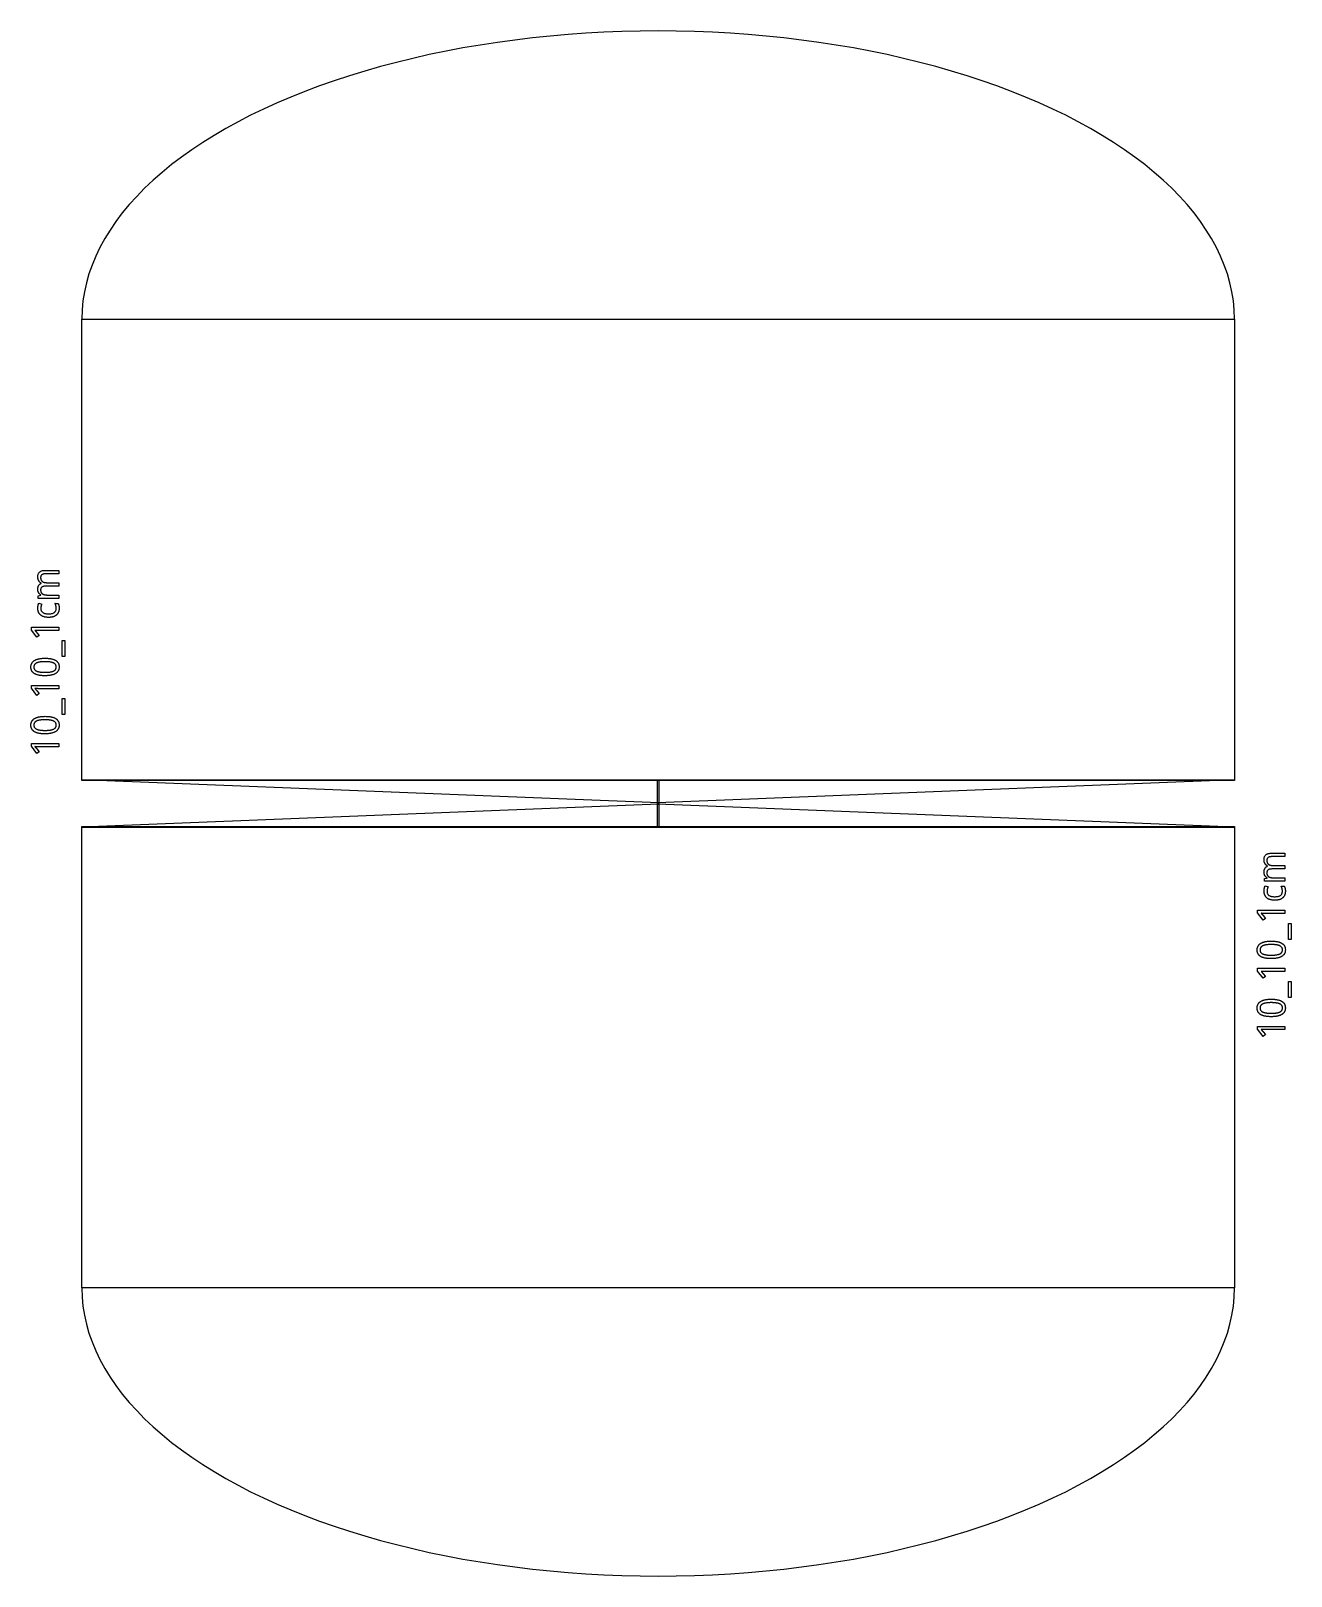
# Model space of a CAD drawing. Extents: x 200 to 309, y 38 to 172.
import ezdxf

# ---------------------------------------------------------------- set-up
doc = ezdxf.new("R2010")
doc.units = 0
doc.layers.get('0').update_dxf_attribs({"linetype": 'CONTINUOUS'})

msp = doc.modelspace()

# ---------------------------------------------------------------- linework, layer by layer
at = {"color": 0, "const_width": 0.0104}
for points in [[(304, 146.8), (303.975, 147.585), (303.901, 148.369), (303.778, 149.153), (303.606, 149.933), (303.385, 150.711), (303.114, 151.485), (302.796, 152.254), (302.429, 153.017), (302.015, 153.775), (301.553, 154.525), (301.044, 155.268), (300.489, 156.003), (299.888, 156.729), (299.242, 157.444), (298.55, 158.15), (297.815, 158.844), (297.037, 159.526), (296.217, 160.196), (295.354, 160.851), (294.45, 161.494), (293.508, 162.122), (292.525, 162.736), (291.506, 163.333), (290.449, 163.914), (289.356, 164.478), (288.228, 165.024), (287.065, 165.553), (285.871, 166.063), (284.646, 166.554), (283.389, 167.025), (282.104, 167.476), (280.792, 167.908), (279.451, 168.318), (278.088, 168.707), (276.7, 169.075), (275.289, 169.421), (273.857, 169.744), (272.406, 170.044), (270.936, 170.322), (269.45, 170.576), (267.95, 170.807), (266.435, 171.015), (264.907, 171.199), (263.369, 171.357), (261.821, 171.492), (260.267, 171.603), (258.706, 171.689), (257.139, 171.751), (255.571, 171.788), (254, 171.8), (252.429, 171.788), (250.86, 171.751), (249.294, 171.689), (247.733, 171.603), (246.178, 171.492), (244.631, 171.357), (243.093, 171.199), (241.565, 171.015), (240.05, 170.807), (238.549, 170.576), (237.063, 170.322), (235.593, 170.044), (234.143, 169.744), (232.711, 169.421), (231.3, 169.075), (229.912, 168.707), (228.547, 168.318), (227.208, 167.908), (225.896, 167.476), (224.611, 167.025), (223.354, 166.554), (222.129, 166.063), (220.935, 165.553), (219.772, 165.024), (218.644, 164.478), (217.551, 163.914), (216.494, 163.333), (215.474, 162.736), (214.492, 162.122), (213.549, 161.494), (212.646, 160.851), (211.783, 160.196), (210.962, 159.526), (210.185, 158.844), (209.45, 158.15), (208.758, 157.444), (208.112, 156.729), (207.511, 156.003), (206.956, 155.268), (206.447, 154.525), (205.985, 153.775), (205.571, 153.017), (205.204, 152.254), (204.886, 151.485), (204.615, 150.711), (204.394, 149.933), (204.222, 149.153), (204.099, 148.369), (204.025, 147.585), (204, 146.8), (304, 146.8)], [(204, 62.7), (204.025, 61.9147), (204.099, 61.1303), (204.222, 60.3472), (204.394, 59.5667), (204.615, 58.7892), (204.886, 58.0154), (205.204, 57.2464), (205.571, 56.4828), (205.985, 55.7253), (206.447, 54.9746), (206.956, 54.2315), (207.511, 53.4969), (208.112, 52.7713), (208.758, 52.0556), (209.45, 51.3503), (210.185, 50.6561), (210.962, 49.9739), (211.783, 49.3043), (212.646, 48.6479), (213.549, 48.0054), (214.492, 47.3774), (215.474, 46.7644), (216.494, 46.1672), (217.551, 45.5862), (218.644, 45.0224), (219.772, 44.4758), (220.935, 43.9472), (222.129, 43.4372), (223.354, 42.9461), (224.611, 42.4746), (225.896, 42.0229), (227.208, 41.5918), (228.547, 41.1814), (229.912, 40.7924), (231.3, 40.4249), (232.711, 40.0793), (234.143, 39.7561), (235.593, 39.4556), (237.063, 39.1779), (238.549, 38.9236), (240.05, 38.6926), (241.565, 38.4854), (243.093, 38.3021), (244.631, 38.1428), (246.178, 38.0078), (247.733, 37.8971), (249.294, 37.811), (250.86, 37.7493), (252.429, 37.7124), (254, 37.7), (255.571, 37.7124), (257.139, 37.7493), (258.706, 37.811), (260.267, 37.8971), (261.821, 38.0078), (263.369, 38.1428), (264.907, 38.3021), (266.435, 38.4854), (267.95, 38.6926), (269.45, 38.9236), (270.936, 39.1779), (272.406, 39.4556), (273.857, 39.7561), (275.289, 40.0793), (276.7, 40.4249), (278.088, 40.7924), (279.451, 41.1814), (280.792, 41.5918), (282.104, 42.0229), (283.389, 42.4746), (284.646, 42.9461), (285.871, 43.4372), (287.065, 43.9472), (288.228, 44.4758), (289.356, 45.0224), (290.449, 45.5862), (291.506, 46.1672), (292.525, 46.7644), (293.508, 47.3774), (294.45, 48.0054), (295.354, 48.6479), (296.217, 49.3043), (297.037, 49.9739), (297.815, 50.6561), (298.55, 51.3503), (299.242, 52.0556), (299.888, 52.7713), (300.489, 53.4969), (301.044, 54.2315), (301.553, 54.9746), (302.015, 55.7253), (302.429, 56.4828), (302.796, 57.2464), (303.114, 58.0154), (303.385, 58.7892), (303.606, 59.5667), (303.778, 60.3472), (303.901, 61.1303), (303.975, 61.9147), (304, 62.7), (204, 62.7)]]:
    msp.add_lwpolyline(points, close=True, dxfattribs=at)
at = {"color": 0}
for points in [[(304, 146.8), (303.975, 147.585), (303.901, 148.369), (303.778, 149.153), (303.606, 149.933), (303.385, 150.711), (303.114, 151.485), (302.796, 152.254), (302.429, 153.017), (302.015, 153.775), (301.553, 154.525), (301.044, 155.268), (300.489, 156.003), (299.888, 156.729), (299.242, 157.444), (298.55, 158.15), (297.815, 158.844), (297.037, 159.526), (296.217, 160.196), (295.354, 160.851), (294.45, 161.494), (293.508, 162.122), (292.525, 162.736), (291.506, 163.333), (290.449, 163.914), (289.356, 164.478), (288.228, 165.024), (287.065, 165.553), (285.871, 166.063), (284.646, 166.554), (283.389, 167.025), (282.104, 167.476), (280.792, 167.908), (279.451, 168.318), (278.088, 168.707), (276.7, 169.075), (275.289, 169.421), (273.857, 169.744), (272.406, 170.044), (270.936, 170.322), (269.45, 170.576), (267.95, 170.807), (266.435, 171.015), (264.907, 171.199), (263.369, 171.357), (261.821, 171.492), (260.267, 171.603), (258.706, 171.689), (257.139, 171.751), (255.571, 171.788), (254, 171.8), (252.429, 171.788), (250.86, 171.751), (249.294, 171.689), (247.733, 171.603), (246.178, 171.492), (244.631, 171.357), (243.093, 171.199), (241.565, 171.015), (240.05, 170.807), (238.549, 170.576), (237.063, 170.322), (235.593, 170.044), (234.143, 169.744), (232.711, 169.421), (231.3, 169.075), (229.912, 168.707), (228.547, 168.318), (227.208, 167.908), (225.896, 167.476), (224.611, 167.025), (223.354, 166.554), (222.129, 166.063), (220.935, 165.553), (219.772, 165.024), (218.644, 164.478), (217.551, 163.914), (216.494, 163.333), (215.474, 162.736), (214.492, 162.122), (213.549, 161.494), (212.646, 160.851), (211.783, 160.196), (210.962, 159.526), (210.185, 158.844), (209.45, 158.15), (208.758, 157.444), (208.112, 156.729), (207.511, 156.003), (206.956, 155.268), (206.447, 154.525), (205.985, 153.775), (205.571, 153.017), (205.204, 152.254), (204.886, 151.485), (204.615, 150.711), (204.394, 149.933), (204.222, 149.153), (204.099, 148.369), (204.025, 147.585), (204, 146.8), (304, 146.8)], [(204, 146.8), (304, 146.8), (304, 106.76), (204, 106.76), (204, 146.8)], [(202, 124.687), (200.849, 124.687), (200.808, 124.686), (200.769, 124.684), (200.732, 124.68), (200.697, 124.674), (200.664, 124.667), (200.633, 124.658), (200.604, 124.647), (200.578, 124.635), (200.554, 124.621), (200.532, 124.606), (200.511, 124.588), (200.493, 124.57), (200.478, 124.549), (200.464, 124.526), (200.453, 124.502), (200.443, 124.476), (200.436, 124.448), (200.431, 124.418), (200.428, 124.387), (200.426, 124.353), (200.426, 124.33), (200.428, 124.307), (200.429, 124.285), (200.432, 124.264), (200.436, 124.243), (200.44, 124.224), (200.446, 124.205), (200.451, 124.186), (200.457, 124.168), (200.465, 124.152), (200.474, 124.135), (200.482, 124.12), (200.49, 124.104), (200.501, 124.09), (200.513, 124.076), (200.524, 124.063), (200.536, 124.05), (200.549, 124.038), (200.563, 124.026), (200.578, 124.015), (200.592, 124.005), (200.608, 123.995), (200.625, 123.986), (200.642, 123.978), (200.66, 123.97), (200.679, 123.962), (200.699, 123.955), (200.718, 123.949), (200.739, 123.943), (200.761, 123.938), (200.783, 123.934), (200.807, 123.93), (200.829, 123.926), (200.854, 123.923), (200.879, 123.92), (200.904, 123.918), (200.931, 123.916), (200.957, 123.915), (200.985, 123.914), (201.014, 123.914), (202, 123.914), (202, 123.616), (200.849, 123.616), (200.808, 123.615), (200.769, 123.613), (200.732, 123.609), (200.697, 123.603), (200.664, 123.596), (200.633, 123.587), (200.604, 123.576), (200.578, 123.564), (200.554, 123.55), (200.532, 123.535), (200.511, 123.518), (200.493, 123.499), (200.478, 123.479), (200.464, 123.456), (200.453, 123.432), (200.443, 123.406), (200.436, 123.378), (200.431, 123.349), (200.428, 123.317), (200.426, 123.284), (200.426, 123.259), (200.428, 123.236), (200.429, 123.212), (200.433, 123.19), (200.436, 123.169), (200.442, 123.148), (200.447, 123.128), (200.453, 123.11), (200.46, 123.091), (200.468, 123.074), (200.478, 123.057), (200.487, 123.042), (200.497, 123.026), (200.508, 123.012), (200.521, 122.998), (200.533, 122.984), (200.547, 122.972), (200.563, 122.959), (200.578, 122.948), (200.593, 122.937), (200.611, 122.928), (200.628, 122.918), (200.647, 122.91), (200.665, 122.901), (200.686, 122.894), (200.707, 122.887), (200.728, 122.88), (200.75, 122.874), (200.774, 122.869), (200.797, 122.864), (200.821, 122.86), (200.847, 122.857), (200.872, 122.853), (200.899, 122.851), (200.926, 122.848), (200.954, 122.846), (200.983, 122.845), (201.013, 122.844), (201.043, 122.843), (201.074, 122.843), (202, 122.843), (202, 122.547), (200.212, 122.547), (200.212, 122.788), (200.454, 122.83), (200.454, 122.846), (200.44, 122.854), (200.426, 122.862), (200.414, 122.871), (200.401, 122.88), (200.389, 122.889), (200.376, 122.898), (200.365, 122.908), (200.354, 122.918), (200.343, 122.928), (200.333, 122.939), (200.324, 122.95), (200.313, 122.961), (200.304, 122.972), (200.294, 122.983), (200.286, 122.995), (200.276, 123.007), (200.269, 123.019), (200.261, 123.031), (200.254, 123.044), (200.247, 123.056), (200.24, 123.069), (200.235, 123.083), (200.228, 123.096), (200.222, 123.109), (200.217, 123.123), (200.212, 123.137), (200.208, 123.151), (200.204, 123.164), (200.2, 123.179), (200.196, 123.193), (200.193, 123.208), (200.19, 123.222), (200.189, 123.237), (200.186, 123.252), (200.185, 123.267), (200.183, 123.281), (200.182, 123.296), (200.181, 123.311), (200.181, 123.326), (200.181, 123.341), (200.181, 123.379), (200.183, 123.417), (200.186, 123.452), (200.192, 123.487), (200.199, 123.52), (200.206, 123.551), (200.215, 123.582), (200.226, 123.611), (200.237, 123.638), (200.251, 123.665), (200.267, 123.69), (200.283, 123.714), (200.303, 123.737), (200.322, 123.758), (200.344, 123.778), (200.367, 123.797), (200.392, 123.814), (200.418, 123.829), (200.447, 123.844), (200.476, 123.857), (200.476, 123.87), (200.461, 123.879), (200.447, 123.888), (200.432, 123.897), (200.418, 123.906), (200.406, 123.916), (200.392, 123.927), (200.379, 123.937), (200.368, 123.948), (200.356, 123.959), (200.344, 123.971), (200.333, 123.983), (200.324, 123.995), (200.314, 124.008), (200.304, 124.021), (200.294, 124.034), (200.285, 124.047), (200.276, 124.06), (200.268, 124.073), (200.261, 124.087), (200.254, 124.101), (200.246, 124.116), (200.239, 124.13), (200.233, 124.145), (200.226, 124.159), (200.221, 124.174), (200.215, 124.189), (200.211, 124.205), (200.206, 124.22), (200.201, 124.235), (200.199, 124.251), (200.194, 124.267), (200.192, 124.282), (200.189, 124.298), (200.186, 124.314), (200.185, 124.33), (200.183, 124.346), (200.182, 124.362), (200.181, 124.378), (200.181, 124.394), (200.181, 124.41), (200.182, 124.466), (200.186, 124.519), (200.194, 124.568), (200.206, 124.616), (200.219, 124.66), (200.236, 124.701), (200.257, 124.74), (200.281, 124.775), (200.307, 124.808), (200.336, 124.838), (200.369, 124.866), (200.406, 124.891), (200.446, 124.912), (200.49, 124.931), (200.538, 124.947), (200.589, 124.96), (200.644, 124.97), (200.704, 124.977), (200.767, 124.982), (200.833, 124.983), (202, 124.983), (202, 124.687)], [(202.032, 121.687), (202.032, 121.655), (202.031, 121.623), (202.028, 121.591), (202.025, 121.559), (202.019, 121.528), (202.014, 121.498), (202.008, 121.468), (202, 121.438), (201.992, 121.409), (201.982, 121.38), (201.971, 121.352), (201.958, 121.324), (201.946, 121.297), (201.931, 121.271), (201.915, 121.246), (201.899, 121.221), (201.881, 121.197), (201.861, 121.175), (201.84, 121.152), (201.819, 121.131), (201.796, 121.11), (201.772, 121.09), (201.746, 121.071), (201.719, 121.053), (201.692, 121.036), (201.663, 121.02), (201.632, 121.005), (201.601, 120.991), (201.568, 120.977), (201.535, 120.965), (201.499, 120.953), (201.462, 120.943), (201.424, 120.934), (201.383, 120.926), (201.343, 120.92), (201.3, 120.914), (201.256, 120.91), (201.211, 120.907), (201.164, 120.905), (201.117, 120.904), (201.065, 120.905), (201.017, 120.907), (200.969, 120.91), (200.924, 120.914), (200.881, 120.92), (200.837, 120.927), (200.797, 120.935), (200.757, 120.944), (200.719, 120.955), (200.683, 120.966), (200.649, 120.979), (200.614, 120.993), (200.582, 121.008), (200.551, 121.023), (200.521, 121.04), (200.493, 121.057), (200.467, 121.075), (200.44, 121.094), (200.417, 121.115), (200.393, 121.136), (200.372, 121.158), (200.351, 121.181), (200.332, 121.204), (200.314, 121.229), (200.297, 121.254), (200.281, 121.279), (200.267, 121.306), (200.253, 121.333), (200.242, 121.361), (200.231, 121.389), (200.221, 121.419), (200.212, 121.448), (200.206, 121.478), (200.199, 121.509), (200.193, 121.54), (200.189, 121.571), (200.185, 121.603), (200.182, 121.635), (200.181, 121.667), (200.181, 121.7), (200.181, 121.726), (200.182, 121.751), (200.182, 121.776), (200.185, 121.801), (200.188, 121.826), (200.19, 121.85), (200.193, 121.875), (200.199, 121.899), (200.203, 121.924), (200.208, 121.948), (200.214, 121.972), (200.219, 121.995), (200.226, 122.017), (200.232, 122.039), (200.239, 122.06), (200.246, 122.08), (200.253, 122.099), (200.261, 122.117), (200.268, 122.135), (200.276, 122.151), (200.526, 122.063), (200.524, 122.056), (200.521, 122.048), (200.517, 122.04), (200.514, 122.032), (200.511, 122.024), (200.508, 122.016), (200.506, 122.007), (200.501, 121.998), (200.499, 121.989), (200.496, 121.98), (200.493, 121.971), (200.49, 121.962), (200.486, 121.953), (200.483, 121.943), (200.481, 121.934), (200.475, 121.915), (200.474, 121.905), (200.471, 121.896), (200.468, 121.886), (200.465, 121.876), (200.464, 121.867), (200.461, 121.857), (200.458, 121.847), (200.457, 121.837), (200.456, 121.828), (200.453, 121.818), (200.451, 121.809), (200.45, 121.799), (200.449, 121.79), (200.447, 121.781), (200.446, 121.771), (200.444, 121.762), (200.443, 121.753), (200.443, 121.744), (200.442, 121.735), (200.442, 121.726), (200.442, 121.718), (200.44, 121.709), (200.44, 121.7), (200.442, 121.651), (200.447, 121.604), (200.456, 121.56), (200.467, 121.518), (200.482, 121.479), (200.5, 121.444), (200.521, 121.41), (200.546, 121.38), (200.574, 121.352), (200.606, 121.328), (200.639, 121.305), (200.678, 121.285), (200.719, 121.268), (200.764, 121.253), (200.814, 121.24), (200.867, 121.229), (200.922, 121.221), (200.982, 121.215), (201.046, 121.212), (201.112, 121.21), (201.179, 121.212), (201.243, 121.215), (201.303, 121.221), (201.358, 121.229), (201.41, 121.24), (201.458, 121.253), (201.504, 121.268), (201.544, 121.285), (201.582, 121.305), (201.615, 121.328), (201.646, 121.353), (201.672, 121.38), (201.696, 121.41), (201.717, 121.442), (201.735, 121.477), (201.749, 121.514), (201.76, 121.554), (201.768, 121.596), (201.772, 121.64), (201.774, 121.687), (201.774, 121.713), (201.772, 121.739), (201.771, 121.764), (201.769, 121.789), (201.767, 121.813), (201.763, 121.836), (201.76, 121.859), (201.756, 121.882), (201.75, 121.904), (201.744, 121.925), (201.737, 121.946), (201.732, 121.967), (201.725, 121.988), (201.718, 122.008), (201.711, 122.028), (201.704, 122.047), (201.696, 122.066), (201.689, 122.084), (201.681, 122.102), (201.672, 122.12), (201.936, 122.12), (201.946, 122.103), (201.954, 122.085), (201.962, 122.066), (201.971, 122.048), (201.978, 122.029), (201.985, 122.01), (201.992, 121.991), (201.997, 121.971), (202.003, 121.952), (202.008, 121.932), (202.013, 121.911), (202.017, 121.89), (202.021, 121.868), (202.024, 121.845), (202.026, 121.821), (202.029, 121.796), (202.031, 121.77), (202.032, 121.743), (202.032, 121.716), (202.032, 121.687)], [(202, 120.042), (202, 119.755), (200.364, 119.755), (200.349, 119.756), (200.332, 119.756), (200.317, 119.756), (200.3, 119.757), (200.285, 119.757), (200.269, 119.757), (200.253, 119.758), (200.237, 119.758), (200.222, 119.758), (200.207, 119.759), (200.19, 119.759), (200.175, 119.76), (200.16, 119.76), (200.144, 119.761), (200.129, 119.762), (200.114, 119.762), (200.099, 119.762), (200.083, 119.763), (200.069, 119.763), (200.054, 119.763), (200.04, 119.764), (200.026, 119.765), (200.013, 119.765), (199.999, 119.766), (199.986, 119.766), (199.974, 119.767), (199.961, 119.767), (199.949, 119.768), (199.938, 119.768), (199.926, 119.768), (199.932, 119.763), (199.938, 119.758), (199.943, 119.752), (199.949, 119.747), (199.954, 119.742), (199.958, 119.737), (199.964, 119.733), (199.968, 119.728), (199.972, 119.724), (199.976, 119.72), (199.981, 119.715), (199.985, 119.711), (199.989, 119.707), (199.993, 119.702), (199.997, 119.698), (200.001, 119.694), (200.006, 119.689), (200.01, 119.685), (200.014, 119.68), (200.018, 119.676), (200.021, 119.671), (200.025, 119.667), (200.029, 119.663), (200.033, 119.658), (200.038, 119.654), (200.042, 119.649), (200.046, 119.644), (200.051, 119.64), (200.056, 119.635), (200.06, 119.63), (200.064, 119.625), (200.068, 119.62), (200.074, 119.615), (200.078, 119.609), (200.083, 119.603), (200.087, 119.597), (200.093, 119.591), (200.099, 119.585), (200.104, 119.578), (200.11, 119.572), (200.307, 119.331), (200.107, 119.174), (199.621, 119.798), (199.621, 120.042), (202, 120.042)], [(202.3, 118.891), (202.528, 118.891), (202.528, 117.508), (202.3, 117.508), (202.3, 118.891)], [(200.807, 117.358), (200.864, 117.358), (200.919, 117.356), (200.974, 117.354), (201.028, 117.351), (201.081, 117.347), (201.131, 117.343), (201.181, 117.337), (201.229, 117.331), (201.276, 117.324), (201.322, 117.316), (201.368, 117.307), (201.411, 117.297), (201.453, 117.287), (201.494, 117.275), (201.533, 117.262), (201.571, 117.248), (201.607, 117.233), (201.643, 117.217), (201.676, 117.2), (201.708, 117.182), (201.739, 117.163), (201.768, 117.144), (201.797, 117.123), (201.822, 117.101), (201.847, 117.078), (201.871, 117.053), (201.893, 117.028), (201.914, 117.002), (201.932, 116.975), (201.95, 116.946), (201.965, 116.917), (201.979, 116.886), (201.992, 116.854), (202.003, 116.82), (202.011, 116.786), (202.019, 116.75), (202.025, 116.713), (202.029, 116.675), (202.032, 116.635), (202.032, 116.595), (202.032, 116.557), (202.029, 116.52), (202.025, 116.484), (202.019, 116.449), (202.011, 116.415), (202.003, 116.382), (201.992, 116.35), (201.979, 116.319), (201.965, 116.288), (201.95, 116.259), (201.932, 116.231), (201.914, 116.205), (201.893, 116.179), (201.871, 116.154), (201.847, 116.129), (201.822, 116.106), (201.797, 116.084), (201.768, 116.063), (201.739, 116.043), (201.708, 116.023), (201.676, 116.005), (201.643, 115.988), (201.607, 115.972), (201.571, 115.956), (201.533, 115.942), (201.494, 115.928), (201.453, 115.916), (201.411, 115.904), (201.368, 115.893), (201.322, 115.883), (201.276, 115.875), (201.229, 115.867), (201.181, 115.86), (201.131, 115.854), (201.081, 115.849), (201.028, 115.845), (200.974, 115.842), (200.919, 115.84), (200.864, 115.838), (200.807, 115.838), (200.75, 115.838), (200.694, 115.839), (200.639, 115.841), (200.586, 115.844), (200.533, 115.848), (200.483, 115.852), (200.433, 115.858), (200.385, 115.864), (200.337, 115.871), (200.29, 115.878), (200.246, 115.887), (200.203, 115.897), (200.161, 115.908), (200.119, 115.92), (200.081, 115.932), (200.043, 115.946), (200.007, 115.961), (199.972, 115.976), (199.939, 115.993), (199.907, 116.01), (199.876, 116.029), (199.847, 116.049), (199.818, 116.07), (199.793, 116.092), (199.768, 116.114), (199.744, 116.138), (199.722, 116.163), (199.703, 116.189), (199.683, 116.217), (199.665, 116.245), (199.65, 116.274), (199.636, 116.305), (199.624, 116.337), (199.612, 116.37), (199.604, 116.405), (199.596, 116.44), (199.59, 116.477), (199.586, 116.515), (199.583, 116.554), (199.583, 116.595), (199.583, 116.633), (199.586, 116.67), (199.59, 116.706), (199.596, 116.742), (199.604, 116.776), (199.612, 116.809), (199.624, 116.841), (199.636, 116.872), (199.65, 116.902), (199.665, 116.932), (199.683, 116.96), (199.701, 116.987), (199.721, 117.013), (199.743, 117.038), (199.767, 117.063), (199.792, 117.086), (199.818, 117.108), (199.844, 117.129), (199.874, 117.15), (199.906, 117.169), (199.938, 117.188), (199.971, 117.205), (200.006, 117.222), (200.042, 117.237), (200.079, 117.252), (200.118, 117.265), (200.158, 117.278), (200.201, 117.29), (200.244, 117.301), (200.289, 117.311), (200.335, 117.32), (200.383, 117.328), (200.432, 117.335), (200.482, 117.341), (200.533, 117.346), (200.585, 117.35), (200.639, 117.354), (200.693, 117.356), (200.75, 117.358), (200.807, 117.358)], [(200.807, 116.139), (200.856, 116.139), (200.901, 116.14), (200.947, 116.141), (200.992, 116.143), (201.036, 116.145), (201.078, 116.148), (201.118, 116.151), (201.158, 116.154), (201.196, 116.159), (201.233, 116.163), (201.269, 116.168), (201.304, 116.174), (201.337, 116.181), (201.369, 116.188), (201.4, 116.195), (201.431, 116.203), (201.46, 116.212), (201.486, 116.221), (201.513, 116.231), (201.538, 116.241), (201.561, 116.252), (201.583, 116.264), (201.604, 116.277), (201.625, 116.29), (201.643, 116.303), (201.661, 116.318), (201.678, 116.333), (201.693, 116.348), (201.707, 116.364), (201.719, 116.381), (201.732, 116.399), (201.742, 116.418), (201.751, 116.438), (201.758, 116.458), (201.765, 116.479), (201.771, 116.5), (201.775, 116.523), (201.778, 116.546), (201.779, 116.57), (201.781, 116.595), (201.779, 116.619), (201.778, 116.643), (201.775, 116.666), (201.771, 116.689), (201.765, 116.711), (201.758, 116.732), (201.751, 116.752), (201.742, 116.771), (201.732, 116.79), (201.719, 116.808), (201.707, 116.825), (201.693, 116.842), (201.678, 116.858), (201.663, 116.873), (201.644, 116.888), (201.626, 116.902), (201.606, 116.915), (201.585, 116.928), (201.563, 116.94), (201.539, 116.951), (201.515, 116.962), (201.489, 116.972), (201.461, 116.982), (201.433, 116.991), (201.403, 117), (201.372, 117.008), (201.34, 117.015), (201.307, 117.021), (201.272, 117.027), (201.236, 117.032), (201.199, 117.037), (201.161, 117.042), (201.121, 117.046), (201.079, 117.049), (201.038, 117.052), (200.993, 117.054), (200.949, 117.056), (200.903, 117.057), (200.856, 117.058), (200.807, 117.058), (200.758, 117.058), (200.711, 117.057), (200.665, 117.056), (200.621, 117.054), (200.578, 117.052), (200.536, 117.049), (200.496, 117.046), (200.456, 117.042), (200.418, 117.037), (200.381, 117.032), (200.344, 117.027), (200.31, 117.021), (200.276, 117.015), (200.244, 117.008), (200.214, 117), (200.183, 116.991), (200.156, 116.982), (200.128, 116.972), (200.103, 116.962), (200.078, 116.951), (200.054, 116.94), (200.032, 116.928), (200.011, 116.915), (199.992, 116.902), (199.972, 116.888), (199.956, 116.873), (199.939, 116.858), (199.924, 116.842), (199.91, 116.825), (199.897, 116.808), (199.886, 116.79), (199.875, 116.771), (199.867, 116.752), (199.858, 116.732), (199.851, 116.711), (199.846, 116.689), (199.842, 116.666), (199.839, 116.643), (199.837, 116.619), (199.837, 116.595), (199.837, 116.57), (199.839, 116.546), (199.842, 116.523), (199.846, 116.5), (199.851, 116.479), (199.858, 116.458), (199.867, 116.438), (199.875, 116.418), (199.886, 116.399), (199.897, 116.381), (199.91, 116.364), (199.924, 116.348), (199.939, 116.333), (199.956, 116.318), (199.972, 116.303), (199.992, 116.29), (200.011, 116.277), (200.032, 116.264), (200.054, 116.252), (200.078, 116.241), (200.103, 116.231), (200.128, 116.221), (200.156, 116.212), (200.183, 116.203), (200.214, 116.195), (200.244, 116.188), (200.276, 116.181), (200.31, 116.174), (200.344, 116.168), (200.381, 116.163), (200.418, 116.159), (200.456, 116.154), (200.496, 116.151), (200.536, 116.148), (200.578, 116.145), (200.621, 116.143), (200.665, 116.141), (200.711, 116.14), (200.758, 116.139), (200.807, 116.139)], [(202, 115), (202, 114.713), (200.364, 114.713), (200.349, 114.713), (200.332, 114.714), (200.317, 114.714), (200.3, 114.714), (200.285, 114.715), (200.269, 114.715), (200.253, 114.715), (200.237, 114.716), (200.222, 114.716), (200.207, 114.716), (200.19, 114.717), (200.175, 114.718), (200.16, 114.718), (200.144, 114.719), (200.129, 114.719), (200.114, 114.72), (200.099, 114.72), (200.083, 114.721), (200.069, 114.721), (200.054, 114.721), (200.04, 114.722), (200.026, 114.722), (200.013, 114.723), (199.999, 114.724), (199.986, 114.724), (199.974, 114.725), (199.961, 114.725), (199.949, 114.725), (199.938, 114.726), (199.926, 114.726), (199.932, 114.721), (199.938, 114.715), (199.943, 114.71), (199.949, 114.705), (199.954, 114.7), (199.958, 114.695), (199.964, 114.691), (199.968, 114.686), (199.972, 114.682), (199.976, 114.677), (199.981, 114.673), (199.985, 114.669), (199.993, 114.66), (200.006, 114.647), (200.01, 114.642), (200.014, 114.638), (200.018, 114.633), (200.021, 114.629), (200.025, 114.625), (200.029, 114.62), (200.033, 114.616), (200.038, 114.611), (200.042, 114.607), (200.046, 114.602), (200.056, 114.593), (200.06, 114.588), (200.064, 114.583), (200.068, 114.578), (200.074, 114.572), (200.078, 114.567), (200.083, 114.561), (200.087, 114.555), (200.093, 114.549), (200.099, 114.542), (200.104, 114.536), (200.11, 114.529), (200.307, 114.288), (200.107, 114.132), (199.621, 114.755), (199.621, 115), (202, 115)], [(202.3, 113.849), (202.528, 113.849), (202.528, 112.465), (202.3, 112.465), (202.3, 113.849)], [(200.807, 112.316), (200.864, 112.315), (200.919, 112.314), (200.974, 112.312), (201.028, 112.309), (201.081, 112.305), (201.131, 112.3), (201.181, 112.295), (201.229, 112.288), (201.276, 112.281), (201.322, 112.273), (201.368, 112.265), (201.411, 112.255), (201.453, 112.244), (201.494, 112.232), (201.533, 112.22), (201.571, 112.206), (201.607, 112.191), (201.643, 112.175), (201.676, 112.158), (201.708, 112.14), (201.739, 112.121), (201.768, 112.101), (201.797, 112.08), (201.822, 112.058), (201.847, 112.035), (201.871, 112.011), (201.893, 111.986), (201.914, 111.96), (201.932, 111.932), (201.95, 111.904), (201.965, 111.874), (201.979, 111.843), (201.992, 111.811), (202.003, 111.778), (202.011, 111.743), (202.019, 111.708), (202.025, 111.671), (202.029, 111.633), (202.032, 111.593), (202.032, 111.552), (202.032, 111.514), (202.029, 111.477), (202.025, 111.441), (202.019, 111.406), (202.011, 111.372), (202.003, 111.339), (201.992, 111.307), (201.979, 111.276), (201.965, 111.246), (201.95, 111.217), (201.932, 111.189), (201.914, 111.162), (201.893, 111.136), (201.871, 111.111), (201.847, 111.087), (201.822, 111.064), (201.797, 111.042), (201.768, 111.021), (201.739, 111), (201.708, 110.981), (201.676, 110.963), (201.643, 110.946), (201.607, 110.929), (201.571, 110.914), (201.533, 110.9), (201.494, 110.886), (201.453, 110.873), (201.411, 110.862), (201.368, 110.851), (201.322, 110.841), (201.276, 110.832), (201.229, 110.825), (201.181, 110.818), (201.131, 110.812), (201.081, 110.807), (201.028, 110.803), (200.974, 110.8), (200.919, 110.797), (200.864, 110.796), (200.807, 110.795), (200.75, 110.796), (200.694, 110.797), (200.639, 110.799), (200.586, 110.802), (200.533, 110.806), (200.483, 110.81), (200.433, 110.815), (200.385, 110.822), (200.337, 110.828), (200.29, 110.836), (200.246, 110.845), (200.203, 110.855), (200.161, 110.866), (200.119, 110.878), (200.081, 110.89), (200.043, 110.904), (200.007, 110.918), (199.972, 110.934), (199.939, 110.951), (199.907, 110.968), (199.876, 110.987), (199.847, 111.007), (199.818, 111.027), (199.793, 111.049), (199.768, 111.072), (199.744, 111.096), (199.722, 111.121), (199.703, 111.147), (199.683, 111.174), (199.665, 111.202), (199.65, 111.232), (199.636, 111.263), (199.624, 111.295), (199.612, 111.328), (199.604, 111.362), (199.596, 111.398), (199.59, 111.435), (199.586, 111.473), (199.583, 111.512), (199.583, 111.552), (199.583, 111.591), (199.586, 111.628), (199.59, 111.664), (199.596, 111.699), (199.604, 111.733), (199.612, 111.767), (199.624, 111.799), (199.636, 111.83), (199.65, 111.86), (199.665, 111.889), (199.683, 111.917), (199.701, 111.945), (199.721, 111.971), (199.743, 111.996), (199.767, 112.02), (199.792, 112.043), (199.818, 112.066), (199.844, 112.087), (199.874, 112.108), (199.906, 112.127), (199.938, 112.145), (199.971, 112.163), (200.006, 112.179), (200.042, 112.195), (200.079, 112.209), (200.118, 112.223), (200.158, 112.236), (200.201, 112.248), (200.244, 112.258), (200.289, 112.268), (200.335, 112.277), (200.383, 112.285), (200.432, 112.293), (200.482, 112.299), (200.533, 112.304), (200.585, 112.308), (200.639, 112.311), (200.693, 112.314), (200.75, 112.315), (200.807, 112.316)], [(200.807, 111.097), (200.856, 111.097), (200.901, 111.098), (200.947, 111.099), (200.992, 111.1), (201.036, 111.103), (201.078, 111.105), (201.118, 111.108), (201.158, 111.112), (201.196, 111.116), (201.233, 111.121), (201.269, 111.126), (201.304, 111.132), (201.337, 111.138), (201.369, 111.145), (201.4, 111.153), (201.431, 111.161), (201.46, 111.169), (201.486, 111.179), (201.513, 111.189), (201.538, 111.199), (201.561, 111.21), (201.583, 111.222), (201.604, 111.234), (201.625, 111.247), (201.643, 111.261), (201.661, 111.275), (201.678, 111.29), (201.693, 111.306), (201.707, 111.322), (201.719, 111.339), (201.732, 111.357), (201.742, 111.376), (201.751, 111.395), (201.758, 111.415), (201.765, 111.436), (201.771, 111.458), (201.775, 111.48), (201.778, 111.504), (201.779, 111.528), (201.781, 111.552), (201.779, 111.577), (201.778, 111.601), (201.775, 111.624), (201.771, 111.647), (201.765, 111.668), (201.758, 111.689), (201.751, 111.709), (201.742, 111.729), (201.732, 111.747), (201.719, 111.766), (201.707, 111.783), (201.693, 111.799), (201.678, 111.815), (201.663, 111.831), (201.644, 111.845), (201.626, 111.859), (201.606, 111.873), (201.585, 111.885), (201.563, 111.897), (201.539, 111.909), (201.515, 111.92), (201.489, 111.93), (201.461, 111.94), (201.433, 111.949), (201.403, 111.958), (201.372, 111.965), (201.34, 111.973), (201.307, 111.979), (201.272, 111.985), (201.236, 111.99), (201.199, 111.995), (201.161, 111.999), (201.121, 112.003), (201.079, 112.007), (201.038, 112.01), (200.993, 112.012), (200.949, 112.014), (200.903, 112.015), (200.856, 112.016), (200.807, 112.016), (200.758, 112.016), (200.711, 112.015), (200.665, 112.014), (200.621, 112.012), (200.578, 112.01), (200.536, 112.007), (200.496, 112.003), (200.456, 111.999), (200.418, 111.995), (200.381, 111.99), (200.344, 111.985), (200.31, 111.979), (200.276, 111.973), (200.244, 111.965), (200.214, 111.958), (200.183, 111.949), (200.156, 111.94), (200.128, 111.93), (200.103, 111.92), (200.078, 111.909), (200.054, 111.897), (200.032, 111.885), (200.011, 111.873), (199.992, 111.859), (199.972, 111.845), (199.956, 111.831), (199.939, 111.815), (199.924, 111.799), (199.91, 111.783), (199.897, 111.766), (199.886, 111.747), (199.875, 111.729), (199.867, 111.709), (199.858, 111.689), (199.851, 111.668), (199.846, 111.647), (199.842, 111.624), (199.839, 111.601), (199.837, 111.577), (199.837, 111.552), (199.837, 111.528), (199.839, 111.504), (199.842, 111.48), (199.846, 111.458), (199.851, 111.436), (199.858, 111.415), (199.867, 111.395), (199.875, 111.376), (199.886, 111.357), (199.897, 111.339), (199.91, 111.322), (199.924, 111.306), (199.939, 111.29), (199.956, 111.275), (199.972, 111.261), (199.992, 111.247), (200.011, 111.234), (200.032, 111.222), (200.054, 111.21), (200.078, 111.199), (200.103, 111.189), (200.128, 111.179), (200.156, 111.169), (200.183, 111.161), (200.214, 111.153), (200.244, 111.145), (200.276, 111.138), (200.31, 111.132), (200.344, 111.126), (200.381, 111.121), (200.418, 111.116), (200.456, 111.112), (200.496, 111.108), (200.536, 111.105), (200.578, 111.103), (200.621, 111.1), (200.665, 111.099), (200.711, 111.098), (200.758, 111.097), (200.807, 111.097)], [(202, 109.957), (202, 109.671), (200.364, 109.671), (200.349, 109.671), (200.332, 109.671), (200.317, 109.672), (200.285, 109.672), (200.269, 109.673), (200.253, 109.673), (200.237, 109.673), (200.222, 109.674), (200.207, 109.674), (200.19, 109.675), (200.175, 109.675), (200.16, 109.676), (200.144, 109.676), (200.129, 109.677), (200.114, 109.677), (200.099, 109.678), (200.083, 109.678), (200.069, 109.679), (200.054, 109.679), (200.04, 109.68), (200.026, 109.68), (200.013, 109.681), (199.999, 109.681), (199.986, 109.682), (199.974, 109.682), (199.961, 109.683), (199.949, 109.683), (199.938, 109.683), (199.926, 109.684), (199.932, 109.678), (199.938, 109.673), (199.943, 109.668), (199.949, 109.663), (199.954, 109.658), (199.958, 109.653), (199.964, 109.648), (199.968, 109.644), (199.972, 109.639), (199.976, 109.635), (199.981, 109.631), (199.985, 109.626), (199.993, 109.618), (199.997, 109.613), (200.001, 109.609), (200.006, 109.605), (200.01, 109.6), (200.014, 109.596), (200.018, 109.591), (200.021, 109.587), (200.025, 109.582), (200.029, 109.578), (200.033, 109.574), (200.038, 109.569), (200.042, 109.564), (200.046, 109.56), (200.051, 109.555), (200.056, 109.55), (200.06, 109.545), (200.064, 109.54), (200.068, 109.535), (200.074, 109.53), (200.078, 109.524), (200.083, 109.519), (200.087, 109.513), (200.093, 109.507), (200.099, 109.5), (200.104, 109.494), (200.11, 109.487), (200.307, 109.246), (200.107, 109.09), (199.621, 109.713), (199.621, 109.957), (202, 109.957)], [(204, 106.8), (304, 106.8), (253.95, 104.8), (254.05, 104.8), (204, 106.8)], [(253.95, 106.8), (254.05, 106.8), (254.05, 102.7), (253.95, 102.7), (253.95, 106.8)], [(204, 102.7), (304, 102.7), (253.95, 104.7), (254.05, 104.7), (204, 102.7)], [(204, 102.74), (304, 102.74), (304, 62.7), (204, 62.7), (204, 102.74)], [(308.379, 100.137), (307.229, 100.137), (307.188, 100.136), (307.149, 100.134), (307.111, 100.13), (307.076, 100.124), (307.043, 100.117), (307.013, 100.108), (306.985, 100.097), (306.958, 100.085), (306.933, 100.071), (306.911, 100.055), (306.892, 100.038), (306.874, 100.019), (306.857, 99.9986), (306.843, 99.976), (306.832, 99.9517), (306.822, 99.9256), (306.815, 99.8976), (306.81, 99.8679), (306.807, 99.8365), (306.806, 99.8032), (306.806, 99.7797), (306.807, 99.7571), (306.81, 99.7351), (306.811, 99.7139), (306.815, 99.6933), (306.819, 99.6735), (306.825, 99.6544), (306.831, 99.636), (306.838, 99.6183), (306.844, 99.6014), (306.853, 99.585), (306.861, 99.5693), (306.871, 99.5542), (306.881, 99.5396), (306.892, 99.5257), (306.903, 99.5124), (306.915, 99.4994), (306.928, 99.4874), (306.942, 99.4757), (306.957, 99.4646), (306.972, 99.4544), (306.987, 99.4449), (307.004, 99.4358), (307.022, 99.4274), (307.039, 99.4194), (307.058, 99.4121), (307.078, 99.4053), (307.099, 99.399), (307.119, 99.3933), (307.14, 99.3882), (307.162, 99.3835), (307.186, 99.3793), (307.21, 99.3757), (307.233, 99.3725), (307.258, 99.3699), (307.283, 99.3676), (307.31, 99.366), (307.338, 99.3647), (307.365, 99.364), (307.393, 99.3637), (308.379, 99.3637), (308.379, 99.0658), (307.229, 99.0658), (307.188, 99.065), (307.149, 99.0626), (307.111, 99.0586), (307.076, 99.0529), (307.043, 99.0456), (307.013, 99.0365), (306.985, 99.026), (306.958, 99.0138), (306.933, 99), (306.911, 98.9844), (306.892, 98.9676), (306.874, 98.9489), (306.857, 98.9285), (306.843, 98.9061), (306.832, 98.8819), (306.822, 98.856), (306.815, 98.8282), (306.81, 98.7986), (306.807, 98.7671), (306.806, 98.7339), (306.806, 98.7092), (306.807, 98.6853), (306.81, 98.6624), (306.813, 98.6401), (306.817, 98.6187), (306.821, 98.5981), (306.826, 98.5783), (306.832, 98.5593), (306.84, 98.5413), (306.847, 98.5239), (306.857, 98.5072), (306.867, 98.4914), (306.876, 98.476), (306.888, 98.4614), (306.9, 98.4474), (306.914, 98.434), (306.928, 98.4214), (306.942, 98.4093), (306.957, 98.3979), (306.974, 98.3872), (306.99, 98.3774), (307.008, 98.3681), (307.026, 98.3594), (307.046, 98.3513), (307.065, 98.3436), (307.086, 98.3365), (307.108, 98.3301), (307.131, 98.3242), (307.153, 98.3188), (307.176, 98.3139), (307.201, 98.3099), (307.226, 98.3062), (307.251, 98.3032), (307.279, 98.3004), (307.306, 98.2981), (307.335, 98.2961), (307.362, 98.2947), (307.392, 98.2936), (307.422, 98.2929), (307.453, 98.2928), (308.379, 98.2928), (308.379, 97.9965), (306.592, 97.9965), (306.592, 98.2374), (306.833, 98.2797), (306.833, 98.296), (306.819, 98.304), (306.806, 98.3122), (306.793, 98.3208), (306.781, 98.3296), (306.768, 98.3388), (306.756, 98.3482), (306.744, 98.3579), (306.733, 98.3679), (306.724, 98.3782), (306.713, 98.3888), (306.703, 98.3996), (306.693, 98.4107), (306.683, 98.4219), (306.674, 98.4333), (306.665, 98.445), (306.657, 98.4568), (306.649, 98.4688), (306.64, 98.481), (306.633, 98.4933), (306.626, 98.506), (306.619, 98.519), (306.614, 98.5322), (306.608, 98.5457), (306.601, 98.5592), (306.597, 98.5728), (306.592, 98.5864), (306.588, 98.6003), (306.583, 98.6143), (306.579, 98.6285), (306.576, 98.6426), (306.574, 98.6574), (306.571, 98.6721), (306.568, 98.6868), (306.565, 98.7015), (306.564, 98.7164), (306.563, 98.7311), (306.561, 98.746), (306.56, 98.761), (306.56, 98.7758), (306.56, 98.7908), (306.56, 98.8292), (306.563, 98.8663), (306.567, 98.9019), (306.571, 98.9364), (306.578, 98.9694), (306.586, 99.0011), (306.594, 99.0315), (306.606, 99.0606), (306.618, 99.0883), (306.632, 99.1147), (306.647, 99.14), (306.664, 99.164), (306.682, 99.1867), (306.701, 99.2079), (306.724, 99.2278), (306.747, 99.2464), (306.772, 99.2635), (306.799, 99.2793), (306.826, 99.2937), (306.856, 99.3068), (306.856, 99.3197), (306.84, 99.3285), (306.826, 99.3374), (306.813, 99.3467), (306.799, 99.3562), (306.785, 99.3661), (306.772, 99.3764), (306.76, 99.3869), (306.747, 99.3979), (306.735, 99.4092), (306.724, 99.4207), (306.714, 99.4328), (306.703, 99.4451), (306.693, 99.4576), (306.683, 99.4704), (306.674, 99.4833), (306.665, 99.4965), (306.657, 99.5097), (306.649, 99.5233), (306.64, 99.5369), (306.633, 99.551), (306.626, 99.5653), (306.619, 99.5799), (306.612, 99.5944), (306.606, 99.6093), (306.6, 99.6242), (306.594, 99.6392), (306.59, 99.6543), (306.586, 99.6697), (306.582, 99.6851), (306.578, 99.7007), (306.574, 99.7162), (306.571, 99.7321), (306.568, 99.7478), (306.567, 99.7636), (306.564, 99.7796), (306.563, 99.7956), (306.561, 99.8117), (306.56, 99.8278), (306.56, 99.8439), (306.56, 99.8601), (306.561, 99.9157), (306.567, 99.9685), (306.574, 100.018), (306.585, 100.065), (306.599, 100.11), (306.615, 100.151), (306.636, 100.19), (306.66, 100.225), (306.686, 100.258), (306.717, 100.288), (306.749, 100.316), (306.785, 100.34), (306.825, 100.362), (306.869, 100.381), (306.918, 100.397), (306.969, 100.41), (307.024, 100.42), (307.083, 100.427), (307.146, 100.432), (307.213, 100.433), (308.379, 100.433), (308.379, 100.137)], [(308.412, 97.1372), (308.411, 97.1044), (308.41, 97.0722), (308.407, 97.0404), (308.404, 97.009), (308.4, 96.9781), (308.393, 96.9475), (308.388, 96.9174), (308.379, 96.8876), (308.371, 96.8585), (308.361, 96.8296), (308.35, 96.8012), (308.339, 96.7738), (308.325, 96.7469), (308.31, 96.721), (308.294, 96.6957), (308.278, 96.6711), (308.26, 96.6474), (308.24, 96.6243), (308.221, 96.6021), (308.199, 96.5806), (308.175, 96.5599), (308.151, 96.54), (308.126, 96.5211), (308.099, 96.5032), (308.071, 96.4861), (308.043, 96.47), (308.013, 96.4547), (307.981, 96.4404), (307.947, 96.4269), (307.914, 96.4144), (307.878, 96.4031), (307.842, 96.3928), (307.803, 96.3837), (307.764, 96.376), (307.722, 96.3693), (307.679, 96.3639), (307.636, 96.3597), (307.59, 96.3567), (307.543, 96.3549), (307.496, 96.3543), (307.446, 96.3549), (307.397, 96.3568), (307.349, 96.3599), (307.304, 96.3642), (307.26, 96.3697), (307.217, 96.3765), (307.176, 96.3846), (307.136, 96.3939), (307.099, 96.4044), (307.063, 96.4161), (307.028, 96.429), (306.994, 96.4426), (306.961, 96.4574), (306.931, 96.4729), (306.9, 96.4894), (306.872, 96.5068), (306.846, 96.525), (306.819, 96.5443), (306.796, 96.5644), (306.772, 96.5854), (306.751, 96.6076), (306.731, 96.6304), (306.711, 96.654), (306.693, 96.6783), (306.676, 96.7035), (306.661, 96.7292), (306.646, 96.7556), (306.633, 96.7828), (306.621, 96.8107), (306.61, 96.8393), (306.601, 96.8685), (306.592, 96.8981), (306.585, 96.9282), (306.578, 96.9586), (306.572, 96.9894), (306.568, 97.0207), (306.564, 97.0525), (306.561, 97.0846), (306.56, 97.1172), (306.56, 97.1501), (306.56, 97.1756), (306.561, 97.2007), (306.563, 97.2258), (306.564, 97.2507), (306.567, 97.2756), (306.569, 97.3001), (306.574, 97.3247), (306.578, 97.3492), (306.582, 97.3735), (306.588, 97.3976), (306.593, 97.4215), (306.599, 97.4447), (306.606, 97.4672), (306.611, 97.4887), (306.618, 97.5094), (306.625, 97.5294), (306.632, 97.5486), (306.64, 97.5668), (306.647, 97.5843), (306.656, 97.601), (306.907, 97.5132), (306.903, 97.5056), (306.897, 97.49), (306.893, 97.4819), (306.89, 97.4736), (306.888, 97.4653), (306.885, 97.4568), (306.882, 97.4481), (306.879, 97.4392), (306.875, 97.4301), (306.869, 97.4118), (306.867, 97.4025), (306.864, 97.3932), (306.86, 97.3837), (306.858, 97.3743), (306.856, 97.3647), (306.853, 97.3551), (306.85, 97.3454), (306.847, 97.3357), (306.846, 97.326), (306.843, 97.3163), (306.84, 97.3065), (306.839, 97.2969), (306.836, 97.2874), (306.833, 97.2682), (306.831, 97.2586), (306.829, 97.2492), (306.828, 97.2397), (306.826, 97.2303), (306.825, 97.221), (306.824, 97.2118), (306.824, 97.2028), (306.822, 97.1938), (306.821, 97.1849), (306.821, 97.176), (306.821, 97.1674), (306.821, 97.1588), (306.821, 97.1501), (306.822, 97.1004), (306.826, 97.0535), (306.835, 97.0093), (306.846, 96.9679), (306.861, 96.9293), (306.879, 96.8933), (306.9, 96.8603), (306.925, 96.8299), (306.953, 96.8022), (306.985, 96.7775), (307.019, 96.7551), (307.057, 96.7353), (307.099, 96.7176), (307.144, 96.7025), (307.193, 96.6896), (307.246, 96.679), (307.301, 96.6708), (307.361, 96.665), (307.425, 96.6614), (307.492, 96.6603), (307.56, 96.6614), (307.622, 96.665), (307.682, 96.6708), (307.737, 96.679), (307.79, 96.6896), (307.839, 96.7025), (307.883, 96.7176), (307.924, 96.7353), (307.961, 96.7551), (307.996, 96.7775), (308.025, 96.8025), (308.053, 96.8299), (308.076, 96.8597), (308.096, 96.8921), (308.114, 96.9268), (308.128, 96.964), (308.139, 97.0036), (308.147, 97.0457), (308.151, 97.0903), (308.153, 97.1372), (308.153, 97.1633), (308.151, 97.1889), (308.15, 97.2139), (308.149, 97.2385), (308.146, 97.2625), (308.143, 97.286), (308.139, 97.309), (308.135, 97.3314), (308.129, 97.3533), (308.124, 97.3749), (308.118, 97.3961), (308.111, 97.4169), (308.104, 97.4375), (308.097, 97.4576), (308.09, 97.4774), (308.083, 97.4967), (308.076, 97.5156), (308.068, 97.5342), (308.06, 97.5524), (308.053, 97.5701), (308.317, 97.5701), (308.325, 97.5524), (308.333, 97.5344), (308.342, 97.5162), (308.35, 97.4978), (308.357, 97.479), (308.364, 97.46), (308.371, 97.4407), (308.376, 97.4211), (308.382, 97.4014), (308.388, 97.3813), (308.392, 97.361), (308.396, 97.3397), (308.4, 97.3176), (308.403, 97.2946), (308.406, 97.2707), (308.408, 97.2457), (308.41, 97.22), (308.411, 97.1933), (308.411, 97.1657), (308.412, 97.1372)], [(308.379, 95.4917), (308.379, 95.2051), (306.743, 95.2051), (306.728, 95.2056), (306.713, 95.2058), (306.696, 95.2061), (306.681, 95.2065), (306.664, 95.2068), (306.649, 95.2072), (306.633, 95.2075), (306.617, 95.2078), (306.601, 95.2082), (306.586, 95.2085), (306.569, 95.209), (306.554, 95.2097), (306.539, 95.2103), (306.524, 95.2108), (306.508, 95.2113), (306.493, 95.2118), (306.478, 95.2122), (306.464, 95.2126), (306.449, 95.2131), (306.435, 95.2133), (306.419, 95.214), (306.406, 95.2146), (306.392, 95.2151), (306.379, 95.2157), (306.365, 95.2162), (306.353, 95.2167), (306.34, 95.2171), (306.329, 95.2175), (306.317, 95.2179), (306.306, 95.2182), (306.311, 95.2128), (306.317, 95.2074), (306.322, 95.2022), (306.328, 95.1971), (306.338, 95.1874), (306.343, 95.1826), (306.347, 95.1781), (306.351, 95.1737), (306.356, 95.1694), (306.361, 95.1651), (306.365, 95.1608), (306.369, 95.1565), (306.372, 95.1522), (306.376, 95.1478), (306.381, 95.1435), (306.385, 95.139), (306.389, 95.1344), (306.393, 95.13), (306.397, 95.1254), (306.401, 95.1213), (306.406, 95.1168), (306.408, 95.1125), (306.414, 95.1081), (306.418, 95.1035), (306.422, 95.0989), (306.426, 95.0942), (306.431, 95.0894), (306.435, 95.0847), (306.439, 95.0799), (306.443, 95.0749), (306.449, 95.0697), (306.453, 95.0643), (306.457, 95.0588), (306.463, 95.0531), (306.468, 95.0471), (306.474, 95.041), (306.478, 95.0346), (306.483, 95.0281), (306.49, 95.0212), (306.686, 94.7804), (306.486, 94.6242), (306, 95.2475), (306, 95.4917), (308.379, 95.4917)], [(308.679, 94.341), (308.907, 94.341), (308.907, 92.9575), (308.679, 92.9575), (308.679, 94.341)], [(307.186, 92.8078), (307.243, 92.8074), (307.299, 92.8061), (307.354, 92.8039), (307.407, 92.801), (307.46, 92.7972), (307.511, 92.7925), (307.56, 92.7869), (307.608, 92.7807), (307.656, 92.7735), (307.703, 92.7654), (307.747, 92.7568), (307.79, 92.7471), (307.833, 92.7364), (307.874, 92.7246), (307.912, 92.7117), (307.95, 92.6978), (307.987, 92.6829), (308.022, 92.6669), (308.056, 92.65), (308.088, 92.6319), (308.119, 92.6132), (308.149, 92.5933), (308.176, 92.5725), (308.203, 92.5504), (308.228, 92.5274), (308.25, 92.5032), (308.272, 92.4781), (308.293, 92.4518), (308.311, 92.4244), (308.329, 92.396), (308.344, 92.3664), (308.358, 92.3356), (308.371, 92.3035), (308.382, 92.2701), (308.392, 92.2357), (308.399, 92.1999), (308.404, 92.1629), (308.408, 92.1246), (308.411, 92.0851), (308.412, 92.0444), (308.411, 92.0065), (308.408, 91.9696), (308.404, 91.9336), (308.399, 91.8986), (308.392, 91.8646), (308.382, 91.8315), (308.371, 91.7994), (308.358, 91.7683), (308.344, 91.7382), (308.329, 91.7092), (308.311, 91.6812), (308.293, 91.6543), (308.272, 91.6283), (308.25, 91.6033), (308.228, 91.5793), (308.203, 91.5561), (308.176, 91.534), (308.149, 91.5128), (308.119, 91.4925), (308.088, 91.4731), (308.056, 91.455), (308.022, 91.4378), (307.987, 91.4215), (307.95, 91.4061), (307.912, 91.3917), (307.874, 91.3782), (307.833, 91.3656), (307.79, 91.3539), (307.747, 91.3431), (307.703, 91.3332), (307.656, 91.3244), (307.608, 91.3167), (307.56, 91.3099), (307.511, 91.304), (307.46, 91.2989), (307.407, 91.2949), (307.354, 91.2917), (307.299, 91.2894), (307.243, 91.2881), (307.186, 91.2875), (307.129, 91.2879), (307.074, 91.2892), (307.019, 91.2913), (306.965, 91.294), (306.914, 91.2978), (306.862, 91.3022), (306.813, 91.3075), (306.764, 91.3136), (306.717, 91.3206), (306.671, 91.3282), (306.625, 91.3372), (306.582, 91.3471), (306.54, 91.3579), (306.5, 91.3697), (306.46, 91.3824), (306.422, 91.396), (306.386, 91.4106), (306.351, 91.4261), (306.318, 91.4426), (306.286, 91.4601), (306.256, 91.4789), (306.226, 91.4986), (306.199, 91.5194), (306.172, 91.5414), (306.147, 91.5643), (306.124, 91.5882), (306.101, 91.6132), (306.082, 91.6393), (306.063, 91.6664), (306.046, 91.6944), (306.029, 91.724), (306.015, 91.7549), (306.003, 91.7868), (305.992, 91.82), (305.983, 91.8543), (305.976, 91.89), (305.969, 91.9268), (305.965, 91.9647), (305.963, 92.004), (305.963, 92.0444), (305.963, 92.0826), (305.965, 92.1199), (305.969, 92.1561), (305.976, 92.1913), (305.983, 92.2254), (305.992, 92.2586), (306.003, 92.2908), (306.015, 92.3219), (306.029, 92.3522), (306.046, 92.3813), (306.063, 92.4094), (306.081, 92.4367), (306.101, 92.4629), (306.122, 92.4881), (306.146, 92.5124), (306.171, 92.5356), (306.197, 92.5579), (306.225, 92.5792), (306.254, 92.5996), (306.285, 92.6189), (306.317, 92.6374), (306.35, 92.6549), (306.385, 92.6714), (306.421, 92.6869), (306.458, 92.7015), (306.497, 92.7153), (306.539, 92.7279), (306.581, 92.7397), (306.624, 92.7507), (306.668, 92.7606), (306.715, 92.7694), (306.763, 92.7775), (306.811, 92.7846), (306.861, 92.7907), (306.912, 92.796), (306.964, 92.8001), (307.018, 92.8035), (307.074, 92.8058), (307.129, 92.8072), (307.186, 92.8078)], [(307.186, 91.5886), (307.235, 91.5889), (307.282, 91.5896), (307.328, 91.5908), (307.372, 91.5926), (307.415, 91.5947), (307.457, 91.5975), (307.497, 91.6007), (307.537, 91.6043), (307.575, 91.6085), (307.612, 91.6131), (307.649, 91.6182), (307.683, 91.624), (307.717, 91.6304), (307.749, 91.6374), (307.781, 91.6449), (307.81, 91.6529), (307.839, 91.6617), (307.865, 91.6708), (307.892, 91.6807), (307.917, 91.6913), (307.94, 91.7022), (307.963, 91.714), (307.985, 91.7264), (308.004, 91.7394), (308.022, 91.7531), (308.04, 91.7674), (308.057, 91.7824), (308.072, 91.7979), (308.086, 91.8143), (308.1, 91.8311), (308.111, 91.8492), (308.121, 91.8678), (308.131, 91.8872), (308.138, 91.9075), (308.144, 91.9285), (308.15, 91.9501), (308.154, 91.9725), (308.157, 91.9957), (308.158, 92.0197), (308.16, 92.0444), (308.158, 92.069), (308.157, 92.0931), (308.154, 92.1163), (308.15, 92.1386), (308.144, 92.1604), (308.138, 92.1812), (308.131, 92.2015), (308.121, 92.221), (308.111, 92.2397), (308.1, 92.2576), (308.088, 92.2749), (308.074, 92.2915), (308.058, 92.3074), (308.042, 92.3228), (308.024, 92.3374), (308.006, 92.3514), (307.986, 92.3647), (307.964, 92.3774), (307.942, 92.3894), (307.918, 92.4008), (307.894, 92.4119), (307.868, 92.4224), (307.842, 92.4321), (307.813, 92.4413), (307.783, 92.4497), (307.751, 92.4575), (307.719, 92.4646), (307.686, 92.4711), (307.651, 92.4769), (307.617, 92.4822), (307.579, 92.4872), (307.54, 92.4915), (307.5, 92.4956), (307.46, 92.4989), (307.417, 92.5018), (307.374, 92.504), (307.328, 92.506), (307.282, 92.5072), (307.235, 92.5081), (307.186, 92.5082), (307.138, 92.5081), (307.092, 92.5072), (307.046, 92.506), (307.001, 92.504), (306.957, 92.5018), (306.915, 92.4989), (306.875, 92.4956), (306.835, 92.4915), (306.797, 92.4872), (306.76, 92.4822), (306.724, 92.4769), (306.689, 92.4711), (306.656, 92.4646), (306.624, 92.4575), (306.593, 92.4497), (306.564, 92.4413), (306.535, 92.4321), (306.508, 92.4224), (306.482, 92.4119), (306.457, 92.4008), (306.433, 92.3894), (306.411, 92.3774), (306.39, 92.3647), (306.371, 92.3514), (306.351, 92.3374), (306.335, 92.3228), (306.318, 92.3074), (306.303, 92.2915), (306.289, 92.2749), (306.276, 92.2576), (306.265, 92.2397), (306.254, 92.221), (306.246, 92.2015), (306.237, 92.1812), (306.232, 92.1604), (306.226, 92.1386), (306.222, 92.1163), (306.219, 92.0931), (306.217, 92.069), (306.217, 92.0444), (306.217, 92.0197), (306.219, 91.9957), (306.222, 91.9725), (306.226, 91.9501), (306.232, 91.9285), (306.237, 91.9075), (306.246, 91.8872), (306.254, 91.8678), (306.265, 91.8492), (306.276, 91.8311), (306.289, 91.8143), (306.303, 91.7979), (306.318, 91.7824), (306.335, 91.7674), (306.351, 91.7531), (306.371, 91.7394), (306.39, 91.7264), (306.411, 91.714), (306.433, 91.7022), (306.457, 91.6913), (306.482, 91.6807), (306.508, 91.6708), (306.535, 91.6617), (306.564, 91.6529), (306.593, 91.6449), (306.624, 91.6374), (306.656, 91.6304), (306.689, 91.624), (306.724, 91.6182), (306.76, 91.6131), (306.797, 91.6085), (306.835, 91.6043), (306.875, 91.6007), (306.915, 91.5975), (306.957, 91.5947), (307.001, 91.5926), (307.046, 91.5908), (307.092, 91.5896), (307.138, 91.5889), (307.186, 91.5886)], [(308.379, 90.4493), (308.379, 90.1629), (306.743, 90.1629), (306.728, 90.1632), (306.713, 90.1635), (306.696, 90.1639), (306.664, 90.1644), (306.649, 90.1649), (306.633, 90.1651), (306.617, 90.1656), (306.601, 90.1658), (306.586, 90.1661), (306.569, 90.1668), (306.554, 90.1674), (306.524, 90.1685), (306.508, 90.169), (306.493, 90.1694), (306.478, 90.1699), (306.464, 90.1703), (306.449, 90.1707), (306.435, 90.171), (306.419, 90.1717), (306.406, 90.1722), (306.392, 90.1728), (306.379, 90.1733), (306.365, 90.1739), (306.353, 90.1743), (306.34, 90.1747), (306.329, 90.1751), (306.317, 90.1756), (306.306, 90.176), (306.311, 90.1704), (306.317, 90.1651), (306.322, 90.1599), (306.328, 90.1549), (306.333, 90.1499), (306.338, 90.145), (306.343, 90.1404), (306.347, 90.1358), (306.351, 90.1314), (306.356, 90.1271), (306.361, 90.1228), (306.365, 90.1186), (306.369, 90.1142), (306.372, 90.1099), (306.376, 90.1056), (306.381, 90.1011), (306.385, 90.0967), (306.389, 90.0922), (306.393, 90.0876), (306.397, 90.0832), (306.401, 90.0789), (306.406, 90.0746), (306.408, 90.0701), (306.414, 90.0657), (306.418, 90.0611), (306.422, 90.0565), (306.426, 90.0519), (306.431, 90.0472), (306.435, 90.0424), (306.439, 90.0375), (306.443, 90.0326), (306.449, 90.0274), (306.453, 90.0221), (306.457, 90.0165), (306.463, 90.0107), (306.468, 90.0047), (306.474, 89.9986), (306.478, 89.9922), (306.483, 89.9857), (306.49, 89.979), (306.686, 89.7381), (306.486, 89.5818), (306, 90.2051), (306, 90.4493), (308.379, 90.4493)], [(308.679, 89.2986), (308.907, 89.2986), (308.907, 87.9151), (308.679, 87.9151), (308.679, 89.2986)], [(307.186, 87.7654), (307.243, 87.765), (307.299, 87.7638), (307.354, 87.7617), (307.407, 87.7586), (307.46, 87.7549), (307.511, 87.7501), (307.56, 87.7447), (307.608, 87.7383), (307.656, 87.7311), (307.703, 87.7231), (307.747, 87.7144), (307.79, 87.7047), (307.833, 87.694), (307.874, 87.6822), (307.912, 87.6694), (307.95, 87.6556), (307.987, 87.6406), (308.022, 87.6247), (308.056, 87.6076), (308.088, 87.5896), (308.119, 87.5708), (308.149, 87.551), (308.176, 87.5301), (308.203, 87.5082), (308.228, 87.485), (308.25, 87.461), (308.272, 87.4357), (308.293, 87.4094), (308.311, 87.3821), (308.329, 87.3536), (308.344, 87.324), (308.358, 87.2932), (308.371, 87.2611), (308.382, 87.2279), (308.392, 87.1933), (308.399, 87.1575), (308.404, 87.1206), (308.408, 87.0822), (308.411, 87.0428), (308.412, 87.0021), (308.411, 86.9642), (308.408, 86.9272), (308.404, 86.8912), (308.399, 86.8562), (308.392, 86.8222), (308.382, 86.7892), (308.371, 86.7571), (308.358, 86.726), (308.344, 86.696), (308.329, 86.6668), (308.311, 86.6389), (308.293, 86.6121), (308.272, 86.5861), (308.25, 86.5611), (308.228, 86.5369), (308.203, 86.5139), (308.176, 86.4917), (308.149, 86.4704), (308.119, 86.4501), (308.088, 86.4308), (308.056, 86.4126), (308.022, 86.3956), (307.987, 86.3792), (307.95, 86.3639), (307.912, 86.3494), (307.874, 86.3358), (307.833, 86.3232), (307.79, 86.3115), (307.747, 86.3007), (307.703, 86.2908), (307.656, 86.2822), (307.608, 86.2744), (307.56, 86.2676), (307.511, 86.2617), (307.46, 86.2567), (307.407, 86.2525), (307.354, 86.2493), (307.299, 86.2471), (307.243, 86.2457), (307.186, 86.2453), (307.129, 86.2457), (307.074, 86.2468), (307.019, 86.2489), (306.965, 86.2518), (306.914, 86.2554), (306.862, 86.2599), (306.813, 86.2651), (306.764, 86.2712), (306.717, 86.2782), (306.671, 86.286), (306.625, 86.2949), (306.582, 86.3047), (306.54, 86.3156), (306.5, 86.3274), (306.46, 86.34), (306.422, 86.3538), (306.386, 86.3683), (306.351, 86.3839), (306.318, 86.4003), (306.286, 86.4178), (306.256, 86.4365), (306.226, 86.4563), (306.199, 86.4771), (306.172, 86.499), (306.147, 86.5219), (306.124, 86.5458), (306.101, 86.5708), (306.082, 86.5969), (306.063, 86.624), (306.046, 86.6521), (306.029, 86.6817), (306.015, 86.7125), (306.003, 86.7444), (305.992, 86.7776), (305.983, 86.8121), (305.976, 86.8476), (305.969, 86.8844), (305.965, 86.9225), (305.963, 86.9617), (305.963, 87.0021), (305.963, 87.0403), (305.965, 87.0775), (305.969, 87.1137), (305.976, 87.1489), (305.983, 87.1832), (305.992, 87.2164), (306.003, 87.2485), (306.015, 87.2797), (306.029, 87.3099), (306.046, 87.339), (306.063, 87.3671), (306.081, 87.3943), (306.101, 87.4206), (306.122, 87.4457), (306.146, 87.47), (306.171, 87.4933), (306.197, 87.5156), (306.225, 87.5369), (306.254, 87.5572), (306.285, 87.5767), (306.317, 87.595), (306.35, 87.6125), (306.385, 87.629), (306.421, 87.6446), (306.458, 87.6592), (306.497, 87.6729), (306.539, 87.6857), (306.581, 87.6975), (306.624, 87.7083), (306.668, 87.7182), (306.715, 87.7272), (306.763, 87.7353), (306.811, 87.7424), (306.861, 87.7485), (306.912, 87.7536), (306.964, 87.7579), (307.018, 87.7611), (307.074, 87.7635), (307.129, 87.765), (307.186, 87.7654)], [(307.186, 86.5464), (307.235, 86.5465), (307.282, 86.5474), (307.328, 86.5486), (307.372, 86.5503), (307.415, 86.5525), (307.457, 86.5551), (307.497, 86.5583), (307.537, 86.5619), (307.575, 86.5661), (307.612, 86.5707), (307.649, 86.576), (307.683, 86.5817), (307.717, 86.5881), (307.749, 86.595), (307.781, 86.6025), (307.81, 86.6106), (307.839, 86.6193), (307.865, 86.6286), (307.892, 86.6385), (307.917, 86.6489), (307.94, 86.66), (307.963, 86.6717), (307.985, 86.684), (308.004, 86.6971), (308.022, 86.7107), (308.04, 86.725), (308.057, 86.74), (308.072, 86.7557), (308.086, 86.7719), (308.1, 86.7889), (308.111, 86.8068), (308.121, 86.8256), (308.131, 86.845), (308.138, 86.8651), (308.144, 86.8861), (308.15, 86.9078), (308.154, 86.9303), (308.157, 86.9535), (308.158, 86.9774), (308.16, 87.0021), (308.158, 87.0268), (308.157, 87.0507), (308.154, 87.0739), (308.15, 87.0964), (308.144, 87.1181), (308.138, 87.139), (308.131, 87.1592), (308.121, 87.1786), (308.111, 87.1974), (308.1, 87.2153), (308.088, 87.2325), (308.074, 87.2492), (308.058, 87.2651), (308.042, 87.2804), (308.024, 87.295), (308.006, 87.309), (307.986, 87.3224), (307.964, 87.3351), (307.942, 87.3471), (307.918, 87.3585), (307.894, 87.3696), (307.868, 87.38), (307.842, 87.3897), (307.813, 87.3989), (307.783, 87.4074), (307.751, 87.4151), (307.719, 87.4224), (307.686, 87.4289), (307.651, 87.4347), (307.617, 87.4399), (307.579, 87.4449), (307.54, 87.4493), (307.5, 87.4532), (307.46, 87.4565), (307.417, 87.4594), (307.374, 87.4618), (307.328, 87.4636), (307.282, 87.4649), (307.235, 87.4657), (307.186, 87.466), (307.138, 87.4657), (307.092, 87.4649), (307.046, 87.4636), (307.001, 87.4618), (306.957, 87.4594), (306.915, 87.4565), (306.875, 87.4532), (306.835, 87.4493), (306.797, 87.4449), (306.76, 87.4399), (306.724, 87.4347), (306.689, 87.4289), (306.656, 87.4224), (306.624, 87.4151), (306.593, 87.4074), (306.564, 87.3989), (306.535, 87.3897), (306.508, 87.38), (306.482, 87.3696), (306.457, 87.3585), (306.433, 87.3471), (306.411, 87.3351), (306.39, 87.3224), (306.371, 87.309), (306.351, 87.295), (306.335, 87.2804), (306.318, 87.2651), (306.303, 87.2492), (306.289, 87.2325), (306.276, 87.2153), (306.265, 87.1974), (306.254, 87.1786), (306.246, 87.1592), (306.237, 87.139), (306.232, 87.1181), (306.226, 87.0964), (306.222, 87.0739), (306.219, 87.0507), (306.217, 87.0268), (306.217, 87.0021), (306.217, 86.9774), (306.219, 86.9535), (306.222, 86.9303), (306.226, 86.9078), (306.232, 86.8861), (306.237, 86.8651), (306.246, 86.845), (306.254, 86.8256), (306.265, 86.8068), (306.276, 86.7889), (306.289, 86.7719), (306.303, 86.7557), (306.318, 86.74), (306.335, 86.725), (306.351, 86.7107), (306.371, 86.6971), (306.39, 86.684), (306.411, 86.6717), (306.433, 86.66), (306.457, 86.6489), (306.482, 86.6385), (306.508, 86.6286), (306.535, 86.6193), (306.564, 86.6106), (306.593, 86.6025), (306.624, 86.595), (306.656, 86.5881), (306.689, 86.5817), (306.724, 86.576), (306.76, 86.5707), (306.797, 86.5661), (306.835, 86.5619), (306.875, 86.5583), (306.915, 86.5551), (306.957, 86.5525), (307.001, 86.5503), (307.046, 86.5486), (307.092, 86.5474), (307.138, 86.5465), (307.186, 86.5464)], [(308.379, 85.4071), (308.379, 85.1206), (306.743, 85.1206), (306.728, 85.1208), (306.713, 85.1213), (306.681, 85.1218), (306.664, 85.1222), (306.649, 85.1225), (306.633, 85.1228), (306.617, 85.1232), (306.601, 85.1235), (306.586, 85.1239), (306.569, 85.1244), (306.554, 85.125), (306.539, 85.1257), (306.524, 85.1261), (306.508, 85.1267), (306.493, 85.1271), (306.478, 85.1276), (306.464, 85.1281), (306.449, 85.1283), (306.435, 85.1288), (306.419, 85.1293), (306.406, 85.13), (306.392, 85.1306), (306.379, 85.1311), (306.365, 85.1315), (306.353, 85.1321), (306.34, 85.1325), (306.329, 85.1329), (306.317, 85.1332), (306.306, 85.1336), (306.311, 85.1281), (306.317, 85.1228), (306.328, 85.1125), (306.333, 85.1075), (306.338, 85.1028), (306.343, 85.0981), (306.347, 85.0935), (306.351, 85.089), (306.356, 85.0847), (306.361, 85.0806), (306.365, 85.0763), (306.369, 85.0719), (306.372, 85.0676), (306.376, 85.0632), (306.381, 85.0588), (306.385, 85.0543), (306.389, 85.0499), (306.393, 85.0454), (306.397, 85.0408), (306.401, 85.0365), (306.406, 85.0322), (306.408, 85.0278), (306.418, 85.0189), (306.422, 85.0143), (306.426, 85.0096), (306.431, 85.0049), (306.435, 85.0001), (306.439, 84.9953), (306.443, 84.9903), (306.449, 84.9851), (306.453, 84.9797), (306.457, 84.9742), (306.463, 84.9683), (306.468, 84.9624), (306.474, 84.9563), (306.478, 84.9499), (306.483, 84.9433), (306.49, 84.9367), (306.686, 84.6957), (306.486, 84.5394), (306, 85.1629), (306, 85.4071), (308.379, 85.4071)], [(204, 62.7), (204.025, 61.9147), (204.099, 61.1303), (204.222, 60.3472), (204.394, 59.5667), (204.615, 58.7892), (204.886, 58.0154), (205.204, 57.2464), (205.571, 56.4828), (205.985, 55.7253), (206.447, 54.9746), (206.956, 54.2315), (207.511, 53.4969), (208.112, 52.7713), (208.758, 52.0556), (209.45, 51.3503), (210.185, 50.6561), (210.962, 49.9739), (211.783, 49.3043), (212.646, 48.6479), (213.549, 48.0054), (214.492, 47.3774), (215.474, 46.7644), (216.494, 46.1672), (217.551, 45.5862), (218.644, 45.0224), (219.772, 44.4758), (220.935, 43.9472), (222.129, 43.4372), (223.354, 42.9461), (224.611, 42.4746), (225.896, 42.0229), (227.208, 41.5918), (228.547, 41.1814), (229.912, 40.7924), (231.3, 40.4249), (232.711, 40.0793), (234.143, 39.7561), (235.593, 39.4556), (237.063, 39.1779), (238.549, 38.9236), (240.05, 38.6926), (241.565, 38.4854), (243.093, 38.3021), (244.631, 38.1428), (246.178, 38.0078), (247.733, 37.8971), (249.294, 37.811), (250.86, 37.7493), (252.429, 37.7124), (254, 37.7), (255.571, 37.7124), (257.139, 37.7493), (258.706, 37.811), (260.267, 37.8971), (261.821, 38.0078), (263.369, 38.1428), (264.907, 38.3021), (266.435, 38.4854), (267.95, 38.6926), (269.45, 38.9236), (270.936, 39.1779), (272.406, 39.4556), (273.857, 39.7561), (275.289, 40.0793), (276.7, 40.4249), (278.088, 40.7924), (279.451, 41.1814), (280.792, 41.5918), (282.104, 42.0229), (283.389, 42.4746), (284.646, 42.9461), (285.871, 43.4372), (287.065, 43.9472), (288.228, 44.4758), (289.356, 45.0224), (290.449, 45.5862), (291.506, 46.1672), (292.525, 46.7644), (293.508, 47.3774), (294.45, 48.0054), (295.354, 48.6479), (296.217, 49.3043), (297.037, 49.9739), (297.815, 50.6561), (298.55, 51.3503), (299.242, 52.0556), (299.888, 52.7713), (300.489, 53.4969), (301.044, 54.2315), (301.553, 54.9746), (302.015, 55.7253), (302.429, 56.4828), (302.796, 57.2464), (303.114, 58.0154), (303.385, 58.7892), (303.606, 59.5667), (303.778, 60.3472), (303.901, 61.1303), (303.975, 61.9147), (304, 62.7), (204, 62.7)]]:
    msp.add_lwpolyline(points, close=True, dxfattribs=at)

doc.saveas('drawing.dxf')
